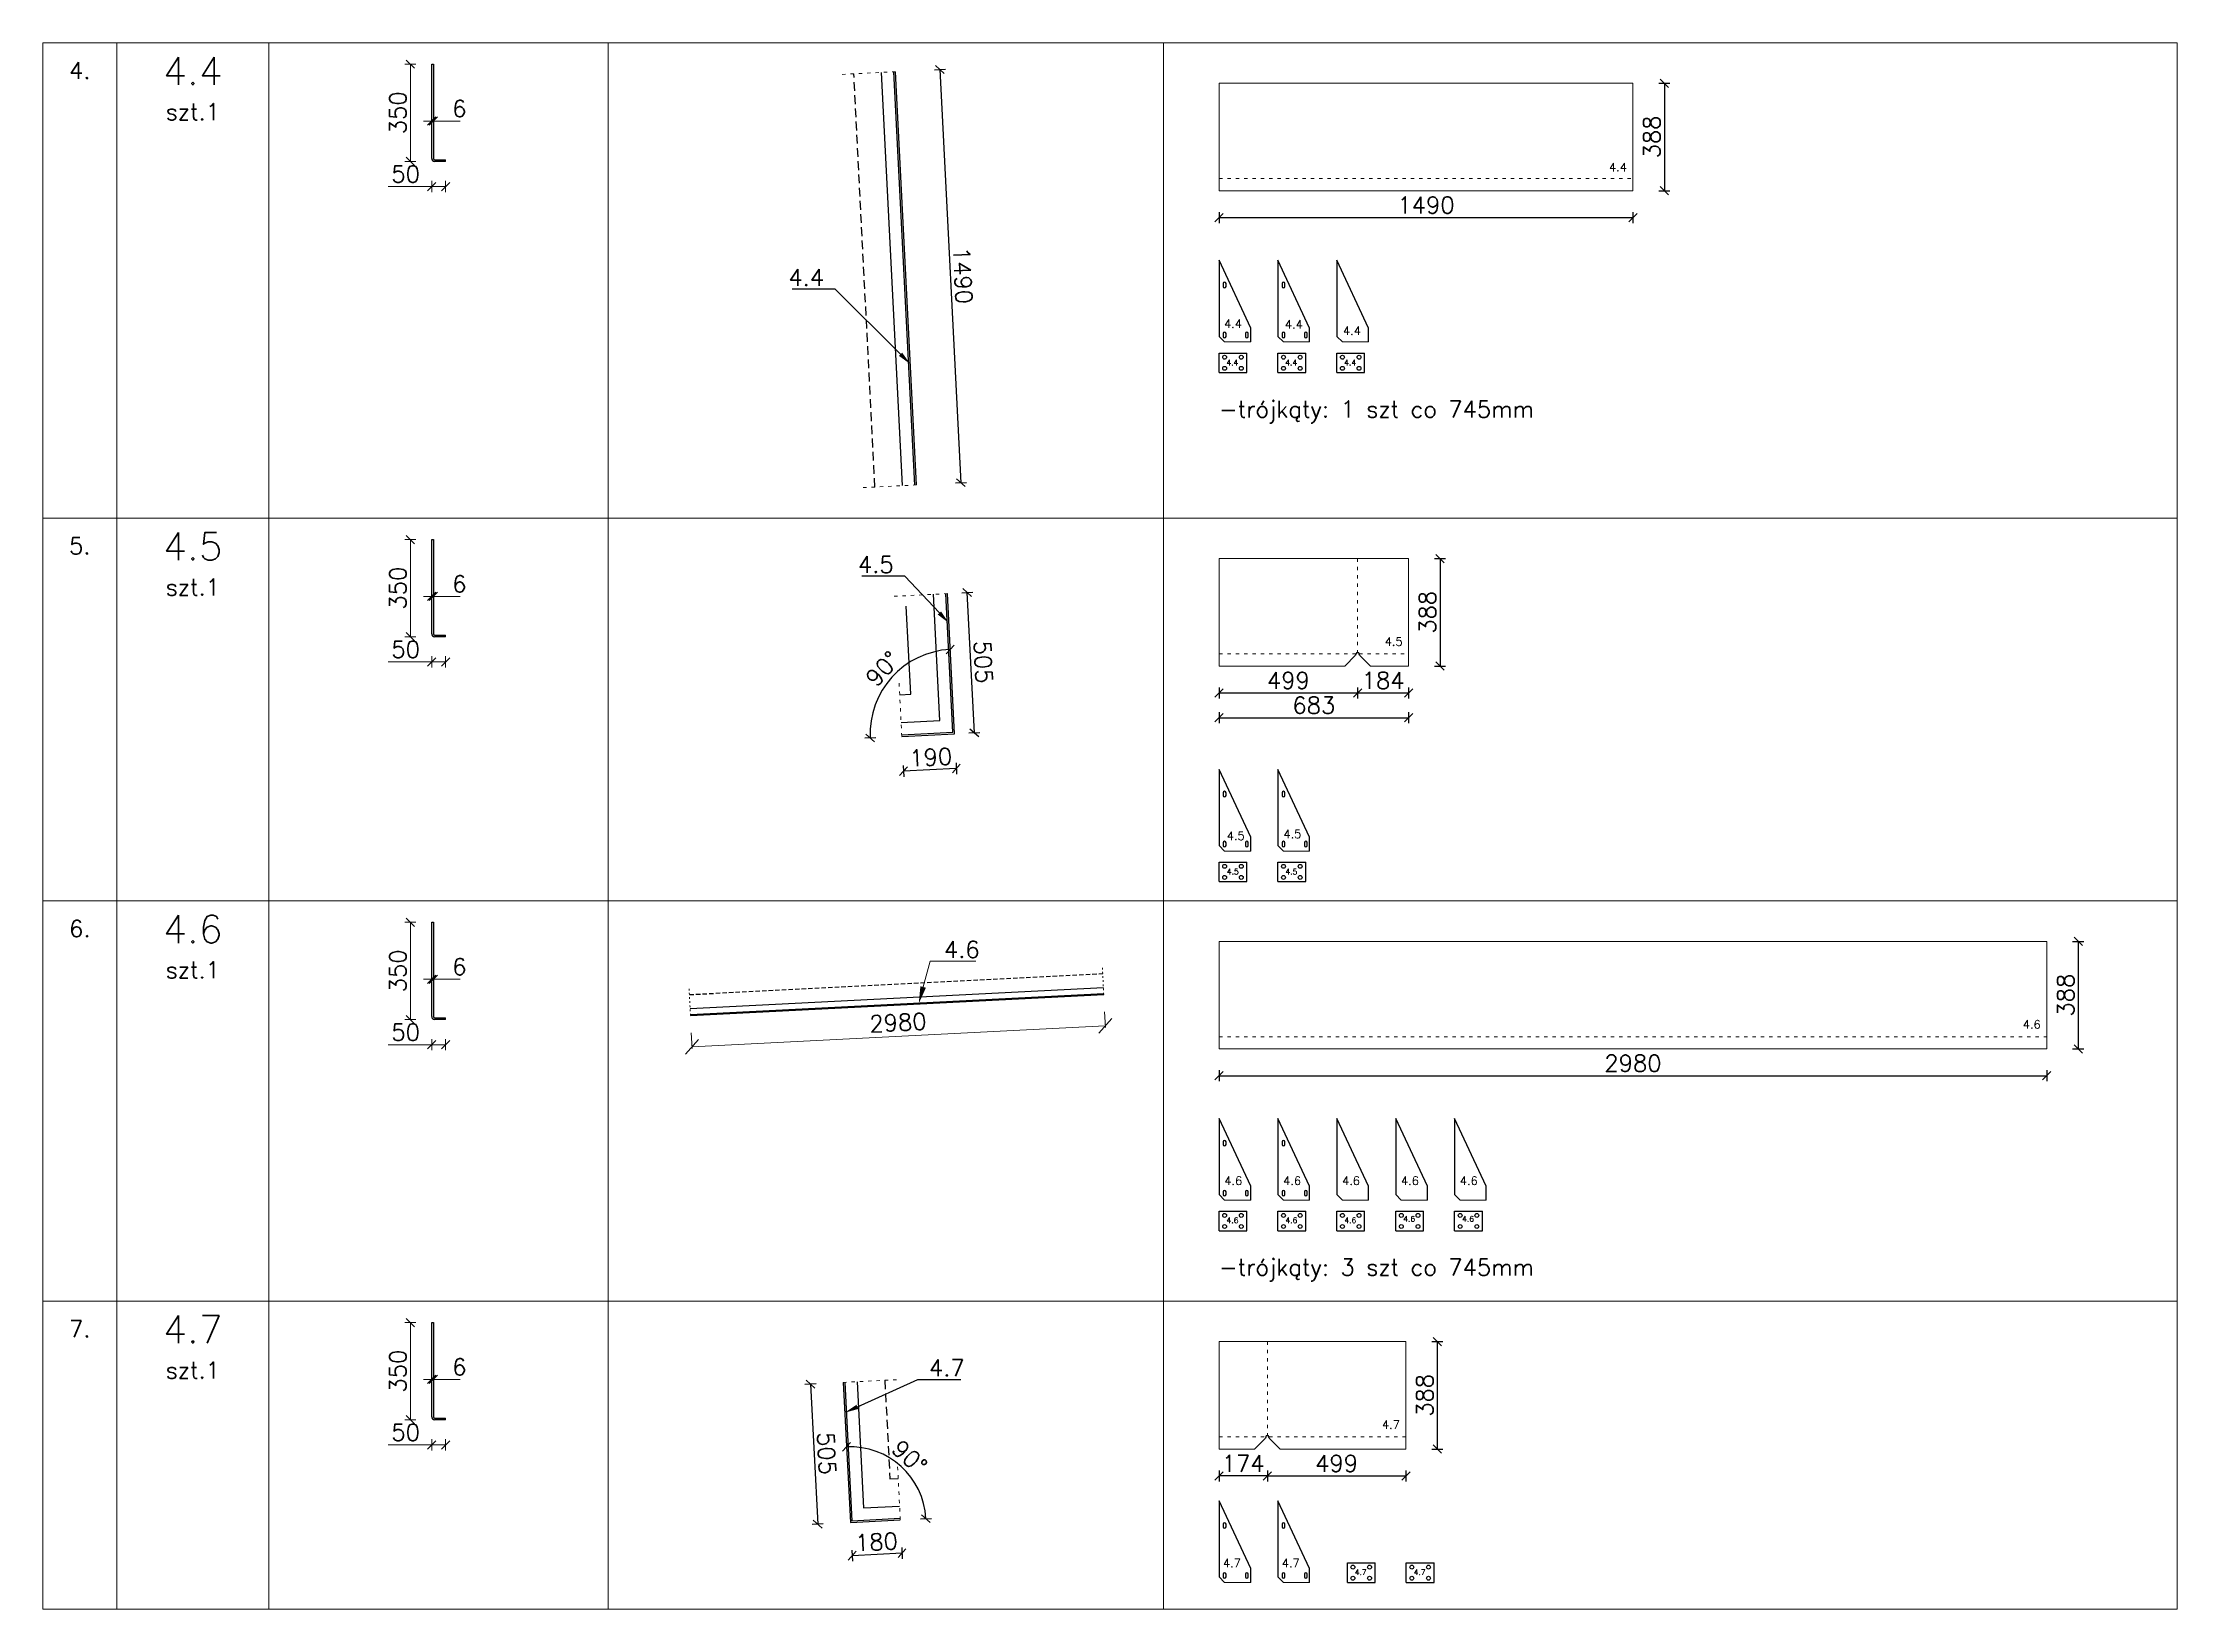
# Model space of a CAD drawing. Header units: millimetres. Extents: x 5046 to 103012, y -15969 to 47766.
# Drawn here: x 95327 to 103012, y 12047 to 17688 of the extents above; entities that cross this region are included whole.
import ezdxf
from ezdxf import colors
from ezdxf.entities.mleader import LeaderData, LeaderLine
from ezdxf.math import Vec2, Vec3

# ---------------------------------------------------------------- set-up
doc = ezdxf.new("R2010")
doc.units = ezdxf.units.MM
doc.linetypes.add('ACAD_ISO03W100', pattern=[30, 12, -18])
doc.linetypes.add('HIDDEN2', pattern=[4.7625, 3.175, -1.5875])
doc.layers.get('0').update_dxf_attribs({"lineweight": 0})
doc.layers.get('Defpoints').update_dxf_attribs({"lineweight": 0})
for name, color, linetype, lineweight in [('DIM', 3, 'Continuous', 0), ('Pomocnicze', 252, 'Continuous', 0), ('Przerywana', 230, 'ACAD_ISO03W100', 0), ('TEXT', 2, 'Continuous', 0)]:
    doc.layers.add(name, color=color, linetype=linetype, lineweight=lineweight)
for name, color, linetype in [('L_KS2 350', 150, 'Continuous'), ('L_KS_inderside', 40, 'HIDDEN2'), ('Profil główny', 7, 'Continuous')]:
    doc.layers.add(name, color=color, linetype=linetype)
doc.styles.add('Opisy 1-20', font='simplex.shx', dxfattribs={"height": 100})
doc.styles.add('Skala 1-20', font='simplex.shx', dxfattribs={"height": 60})
doc.styles.add('Skala 1-50', font='simplex.shx', dxfattribs={"height": 120})
doc.dimstyles.new('Skala 1-20', dxfattribs={"dimtxt": 6, "dimasz": 30, "dimexe": 20, "dimexo": 0.625, "dimgap": 15, "dimtad": 1, "dimdec": 0, "dimtxsty": 'Skala 1-20', "dimblk": 'OBLIQUE', "dimcen": 2.5, "dimadec": 0, "dimazin": 0, "dimtfac": 1, "dimtdec": 0, "dimtmove": 0, "dimatfit": 3, "dimldrblk": 'OBLIQUE', "dimfxl": 20, "dimfxlon": 1, "dimarcsym": 0})
doc.dimstyles.new('Skala 1-50', dxfattribs={"dimtxt": 12, "dimasz": 100, "dimexe": 12.5, "dimexo": 0.625, "dimgap": 40, "dimtad": 1, "dimdec": 0, "dimtxsty": 'Skala 1-50', "dimblk": 'OBLIQUE', "dimcen": 2.5, "dimadec": 0, "dimazin": 0, "dimtfac": 1, "dimtdec": 0, "dimtmove": 0, "dimatfit": 3, "dimldrblk": 'OBLIQUE', "dimfxl": 100, "dimfxlon": 1, "dimarcsym": 0})

# ---------------------------------------------------------------- blocks, each defined once
blk = doc.blocks.new('_Oblique')
at = {"color": 0, "linetype": 'ByBlock', "lineweight": -2}
blk.add_line((-0.5, -0.5), (0.5, 0.5), dxfattribs=at)
blk = doc.blocks.new('*D2576')
at = {"layer": 'Defpoints', "color": 0}
for p in [(98397.3, 17584), (98473, 16095.8), (98633, 16104)]:
    blk.add_point(p, dxfattribs=at)
at = {"layer": 'DIM', "color": 0, "lineweight": -2}
for p, q in [((98537.4, 17591.1), (98577.3, 17593.2)), ((98557.4, 17592.2), (98633, 16104)), ((98613.1, 16103), (98653, 16105))]:
    blk.add_line(p, q, dxfattribs=at)
at = {"layer": 'DIM', "color": 0, "linetype": 'ByBlock', "lineweight": -2, "xscale": 30, "yscale": 30, "zscale": 30}
for p, rotation in [((98557.4, 17592.2), 92.91144089190557), ((98633, 16104), 272.9114408919056)]:
    blk.add_blockref('_Oblique', p, dxfattribs=dict(at, rotation=rotation))
at = {"layer": 'DIM', "color": 0, "insert": (98640.1, 16850.3), "char_height": 60, "attachment_point": 5, "rotation": 272.91144, "style": 'Skala 1-20'}
blk.add_mtext('1490', dxfattribs=at)
blk = doc.blocks.new('*D2582')
at = {"layer": 'Defpoints', "color": 0}
for p in [(98584.4, 15704.5), (98655.8, 15708.2), (98610.1, 15200.2)]:
    blk.add_point(p, dxfattribs=at)
at = {"layer": 'DIM', "color": 0, "lineweight": -2}
for p, q in [((98635.8, 15707.1), (98675.7, 15709.2)), ((98681.4, 15203.8), (98655.8, 15708.2)), ((98661.4, 15202.8), (98701.4, 15204.9))]:
    blk.add_line(p, q, dxfattribs=at)
at = {"layer": 'DIM', "color": 0, "linetype": 'ByBlock', "lineweight": -2, "xscale": 30, "yscale": 30, "zscale": 30}
for p, rotation in [((98655.8, 15708.2), 92.91144089190499), ((98681.4, 15203.8), 272.9114408919049)]:
    blk.add_blockref('_Oblique', p, dxfattribs=dict(at, rotation=rotation))
at = {"layer": 'DIM', "color": 0, "insert": (98713.5, 15458.3), "char_height": 60, "attachment_point": 5, "rotation": 272.91144, "style": 'Skala 1-20'}
blk.add_mtext('505', dxfattribs=at)
blk = doc.blocks.new('*D2583')
at = {"layer": 'Defpoints', "color": 0}
for p in [(98420.3, 15190.6), (98610.1, 15200.2), (98426.7, 15065.2)]:
    blk.add_point(p, dxfattribs=at)
at = {"layer": 'DIM', "color": 0, "lineweight": -2}
for p, q in [((98425.7, 15085.2), (98427.7, 15045.2)), ((98616.4, 15074.9), (98426.7, 15065.2)), ((98615.4, 15094.8), (98617.5, 15054.9))]:
    blk.add_line(p, q, dxfattribs=at)
at = {"layer": 'DIM', "color": 0, "linetype": 'ByBlock', "lineweight": -2, "xscale": 30, "yscale": 30, "zscale": 30}
for p, rotation in [((98426.7, 15065.2), 182.9114408919044), ((98616.4, 15074.9), 2.9114408919044)]:
    blk.add_blockref('_Oblique', p, dxfattribs=dict(at, rotation=rotation))
at = {"layer": 'DIM', "color": 0, "insert": (98524.4, 15115.2), "char_height": 60, "attachment_point": 5, "rotation": 2.91144, "style": 'Skala 1-20'}
blk.add_mtext('190', dxfattribs=at)
blk = doc.blocks.new('*D3928')
at = {"layer": 'Defpoints', "color": 0}
for p in [(-6, -61.9), (44, -76.1), (-6, -166.7)]:
    blk.add_point(p, dxfattribs=at)
at = {"layer": 'DIM', "color": 0, "lineweight": -2}
for p, q in [((-6, -146.7), (-6, -186.7)), ((44, -146.7), (44, -186.7)), ((-6, -166.7), (-163.1, -166.7)), ((44, -166.7), (-6, -166.7))]:
    blk.add_line(p, q, dxfattribs=at)
at = {"layer": 'DIM', "color": 0, "linetype": 'ByBlock', "lineweight": -2, "xscale": 30, "yscale": 30, "zscale": 30, "rotation": 180}
blk.add_blockref('_Oblique', (-6, -166.7), dxfattribs=at)
at = {"layer": 'DIM', "color": 0, "linetype": 'ByBlock', "lineweight": -2, "xscale": 30, "yscale": 30, "zscale": 30}
blk.add_blockref('_Oblique', (44, -166.7), dxfattribs=at)
at = {"layer": 'DIM', "color": 0, "insert": (-99.6, -121.7), "char_height": 60, "attachment_point": 5, "style": 'Skala 1-20'}
blk.add_mtext('50', dxfattribs=at)
blk = doc.blocks.new('*D3929')
at = {"layer": 'Defpoints', "color": 0}
for p in [(-82.5, 273.9), (-3, 273.9), (13.2, -76.1)]:
    blk.add_point(p, dxfattribs=at)
at = {"layer": 'DIM', "color": 0, "lineweight": -2}
for p, q in [((-62.5, 273.9), (-102.5, 273.9)), ((-82.5, -76.1), (-82.5, 273.9)), ((-62.5, -76.1), (-102.5, -76.1))]:
    blk.add_line(p, q, dxfattribs=at)
at = {"layer": 'DIM', "color": 0, "linetype": 'ByBlock', "lineweight": -2, "xscale": 30, "yscale": 30, "zscale": 30}
for p, rotation in [((-82.5, 273.9), 90), ((-82.5, -76.1), 270)]:
    blk.add_blockref('_Oblique', p, dxfattribs=dict(at, rotation=rotation))
at = {"layer": 'DIM', "color": 0, "insert": (-127.5, 98.9), "char_height": 60, "attachment_point": 5, "rotation": 90, "style": 'Skala 1-20'}
blk.add_mtext('350', dxfattribs=at)
blk = doc.blocks.new('*D3930')
at = {"layer": 'Defpoints', "color": 0}
for p in [(-6, 46.6), (0, 68.9), (0, 46.6)]:
    blk.add_point(p, dxfattribs=at)
at = {"layer": 'DIM', "color": 0, "lineweight": -2}
for p, q in [((-6, 48.9), (-6, 88.9)), ((0, 48.9), (0, 88.9)), ((-6, 68.9), (-36, 68.9)), ((-6, 68.9), (0, 68.9)), ((0, 68.9), (97.1, 68.9))]:
    blk.add_line(p, q, dxfattribs=at)
at = {"layer": 'DIM', "color": 0, "linetype": 'ByBlock', "lineweight": -2, "xscale": 30, "yscale": 30, "zscale": 30}
blk.add_blockref('_Oblique', (-6, 68.9), dxfattribs=at)
at = {"layer": 'DIM', "color": 0, "linetype": 'ByBlock', "lineweight": -2, "xscale": 30, "yscale": 30, "zscale": 30, "rotation": 180}
blk.add_blockref('_Oblique', (0, 68.9), dxfattribs=at)
at = {"layer": 'DIM', "color": 0, "insert": (93.6, 113.9), "char_height": 60, "attachment_point": 5, "style": 'Skala 1-20'}
blk.add_mtext('6', dxfattribs=at)
blk = doc.blocks.new('*D4021')
at = {"layer": 'Defpoints', "color": 0}
for p in [(99562.5, 17155.1), (101052.5, 17155.1), (101052.5, 17058.7)]:
    blk.add_point(p, dxfattribs=at)
at = {"layer": 'DIM', "color": 0, "lineweight": -2}
for p, q in [((99562.5, 17078.7), (99562.5, 17038.7)), ((101052.5, 17078.7), (101052.5, 17038.7)), ((99562.5, 17058.7), (101052.5, 17058.7))]:
    blk.add_line(p, q, dxfattribs=at)
at = {"layer": 'DIM', "color": 0, "linetype": 'ByBlock', "lineweight": -2, "xscale": 30, "yscale": 30, "zscale": 30, "rotation": 180}
blk.add_blockref('_Oblique', (99562.5, 17058.7), dxfattribs=at)
at = {"layer": 'DIM', "color": 0, "linetype": 'ByBlock', "lineweight": -2, "xscale": 30, "yscale": 30, "zscale": 30}
blk.add_blockref('_Oblique', (101052.5, 17058.7), dxfattribs=at)
at = {"layer": 'DIM', "color": 0, "insert": (100307.5, 17103.7), "char_height": 60, "attachment_point": 5, "style": 'Skala 1-20'}
blk.add_mtext('1490', dxfattribs=at)
blk = doc.blocks.new('*D4022')
at = {"layer": 'Defpoints', "color": 0}
for p in [(101052.5, 17542.6), (101052.5, 17155.1), (101165.7, 17155.1)]:
    blk.add_point(p, dxfattribs=at)
at = {"layer": 'DIM', "color": 0, "lineweight": -2}
for p, q in [((101145.7, 17542.6), (101185.7, 17542.6)), ((101165.7, 17542.6), (101165.7, 17155.1)), ((101145.7, 17155.1), (101185.7, 17155.1))]:
    blk.add_line(p, q, dxfattribs=at)
at = {"layer": 'DIM', "color": 0, "linetype": 'ByBlock', "lineweight": -2, "xscale": 30, "yscale": 30, "zscale": 30}
for p, rotation in [((101165.7, 17542.6), 90), ((101165.7, 17155.1), 270)]:
    blk.add_blockref('_Oblique', p, dxfattribs=dict(at, rotation=rotation))
at = {"layer": 'DIM', "color": 0, "insert": (101120.7, 17348.9), "char_height": 60, "attachment_point": 5, "rotation": 90, "style": 'Skala 1-20'}
blk.add_mtext('388', dxfattribs=at)
blk = doc.blocks.new('*D4028')
at = {"layer": 'Defpoints', "color": 0}
for p in [(98584.4, 15704.5), (98445, 15455.2), (98420.3, 15190.6), (98610.1, 15200.2), (98610.1, 15200.2)]:
    blk.add_point(p, dxfattribs=at)
at = {"layer": 'DIM', "color": 0, "lineweight": -2}
blk.add_line((98326.7, 15185.8), (98286.8, 15183.8), dxfattribs=at)
blk.add_arc((98610.1, 15200.2), 303.7, 92.91144, 182.91144, dxfattribs=at)
at = {"layer": 'DIM', "color": 0, "linetype": 'ByBlock', "lineweight": -2, "xscale": 30, "yscale": 30, "zscale": 30}
for p, rotation in [((98594.6, 15503.5), 2.911440891904984), ((98306.7, 15184.8), 272.9114408919044)]:
    blk.add_blockref('_Oblique', p, dxfattribs=dict(at, rotation=rotation))
at = {"layer": 'DIM', "color": 0, "insert": (98351.3, 15434), "char_height": 60, "attachment_point": 5, "rotation": 47.91144, "style": 'Skala 1-20'}
blk.add_mtext('90%%d', dxfattribs=at)
blk = doc.blocks.new('*D4106')
at = {"layer": 'Defpoints', "color": 0}
for p in [(2892, 141), (-84, -10), (-73, -237)]:
    blk.add_point(p, dxfattribs=at)
at = {"layer": 'DIM', "color": 0, "lineweight": -2}
for p, q in [((2898, 14), (2904, -98)), ((-78, -137), (-72, -250)), ((2903, -86), (-73, -237))]:
    blk.add_line(p, q, dxfattribs=at)
at = {"layer": 'DIM', "color": 0, "linetype": 'ByBlock', "lineweight": -2, "xscale": 100, "yscale": 100, "zscale": 100}
for p, rotation in [((2903, -86), 2.911440891903533), ((-73, -237), 182.9114408919035)]:
    blk.add_blockref('_Oblique', p, dxfattribs=dict(at, rotation=rotation))
at = {"layer": 'DIM', "color": 0, "insert": (1410, -62), "char_height": 120, "attachment_point": 5, "rotation": 2.9114, "style": 'Skala 1-50'}
blk.add_mtext('2980', dxfattribs=at)
blk = doc.blocks.new('*D4053')
at = {"layer": 'Defpoints', "color": 0}
for p in [(99562.5, 14064.9), (102542.5, 14064.9), (102542.5, 13968.5)]:
    blk.add_point(p, dxfattribs=at)
at = {"layer": 'DIM', "color": 0, "lineweight": -2}
for p, q in [((99562.5, 13988.5), (99562.5, 13948.5)), ((102542.5, 13988.5), (102542.5, 13948.5)), ((99562.5, 13968.5), (102542.5, 13968.5))]:
    blk.add_line(p, q, dxfattribs=at)
at = {"layer": 'DIM', "color": 0, "linetype": 'ByBlock', "lineweight": -2, "xscale": 30, "yscale": 30, "zscale": 30, "rotation": 180}
blk.add_blockref('_Oblique', (99562.5, 13968.5), dxfattribs=at)
at = {"layer": 'DIM', "color": 0, "linetype": 'ByBlock', "lineweight": -2, "xscale": 30, "yscale": 30, "zscale": 30}
blk.add_blockref('_Oblique', (102542.5, 13968.5), dxfattribs=at)
at = {"layer": 'DIM', "color": 0, "insert": (101052.5, 14013.5), "char_height": 60, "attachment_point": 5, "style": 'Skala 1-20'}
blk.add_mtext('2980', dxfattribs=at)
blk = doc.blocks.new('*D4054')
at = {"layer": 'Defpoints', "color": 0}
for p in [(102542.5, 14452.4), (102542.5, 14064.9), (102655.7, 14064.9)]:
    blk.add_point(p, dxfattribs=at)
at = {"layer": 'DIM', "color": 0, "lineweight": -2}
for p, q in [((102635.7, 14452.4), (102675.7, 14452.4)), ((102655.7, 14452.4), (102655.7, 14064.9)), ((102635.7, 14064.9), (102675.7, 14064.9))]:
    blk.add_line(p, q, dxfattribs=at)
at = {"layer": 'DIM', "color": 0, "linetype": 'ByBlock', "lineweight": -2, "xscale": 30, "yscale": 30, "zscale": 30}
for p, rotation in [((102655.7, 14452.4), 90), ((102655.7, 14064.9), 270)]:
    blk.add_blockref('_Oblique', p, dxfattribs=dict(at, rotation=rotation))
at = {"layer": 'DIM', "color": 0, "insert": (102610.7, 14258.7), "char_height": 60, "attachment_point": 5, "rotation": 90, "style": 'Skala 1-20'}
blk.add_mtext('388', dxfattribs=at)
blk = doc.blocks.new('*D4064')
at = {"layer": 'Defpoints', "color": 0}
for p in [(98235.1, 12359.8), (98414.9, 12368.9), (98241.2, 12240.2)]:
    blk.add_point(p, dxfattribs=at)
at = {"layer": 'DIM', "color": 0, "lineweight": -2}
for p, q in [((98240.2, 12260.2), (98242.2, 12220.2)), ((98421, 12249.3), (98241.2, 12240.2)), ((98419.9, 12269.3), (98422, 12229.4))]:
    blk.add_line(p, q, dxfattribs=at)
at = {"layer": 'DIM', "color": 0, "linetype": 'ByBlock', "lineweight": -2, "xscale": 30, "yscale": 30, "zscale": 30}
for p, rotation in [((98241.2, 12240.2), 182.9114408919204), ((98421, 12249.3), 2.911440891920383)]:
    blk.add_blockref('_Oblique', p, dxfattribs=dict(at, rotation=rotation))
at = {"layer": 'DIM', "color": 0, "insert": (98328.8, 12289.7), "char_height": 60, "attachment_point": 5, "rotation": 2.91144, "style": 'Skala 1-20'}
blk.add_mtext('180', dxfattribs=at)
blk = doc.blocks.new('*D4065')
at = {"layer": 'Defpoints', "color": 0}
for p in [(98209.5, 12864.1), (98117.4, 12353.8), (98235.1, 12359.8)]:
    blk.add_point(p, dxfattribs=at)
at = {"layer": 'DIM', "color": 0, "lineweight": -2}
for p, q in [((98111.7, 12859.2), (98071.7, 12857.1)), ((98091.7, 12858.1), (98117.4, 12353.8)), ((98137.3, 12354.8), (98097.4, 12352.8))]:
    blk.add_line(p, q, dxfattribs=at)
at = {"layer": 'DIM', "color": 0, "linetype": 'ByBlock', "lineweight": -2, "xscale": 30, "yscale": 30, "zscale": 30}
for p, rotation in [((98091.7, 12858.1), 92.91144089190472), ((98117.4, 12353.8), 272.9114408919048)]:
    blk.add_blockref('_Oblique', p, dxfattribs=dict(at, rotation=rotation))
at = {"layer": 'DIM', "color": 0, "insert": (98149.5, 12608.3), "char_height": 60, "attachment_point": 5, "rotation": 272.91144, "style": 'Skala 1-20'}
blk.add_mtext('505', dxfattribs=at)
blk = doc.blocks.new('*D4071')
at = {"layer": 'Defpoints', "color": 0}
for p in [(100061.3, 15604.4), (99562.5, 15443.4), (100061.3, 15347)]:
    blk.add_point(p, dxfattribs=at)
at = {"layer": 'DIM', "color": 0, "lineweight": -2}
for p, q in [((99562.5, 15367), (99562.5, 15327)), ((99562.5, 15347), (100061.3, 15347)), ((100061.3, 15367), (100061.3, 15327))]:
    blk.add_line(p, q, dxfattribs=at)
at = {"layer": 'DIM', "color": 0, "linetype": 'ByBlock', "lineweight": -2, "xscale": 30, "yscale": 30, "zscale": 30, "rotation": 180}
blk.add_blockref('_Oblique', (99562.5, 15347), dxfattribs=at)
at = {"layer": 'DIM', "color": 0, "linetype": 'ByBlock', "lineweight": -2, "xscale": 30, "yscale": 30, "zscale": 30}
blk.add_blockref('_Oblique', (100061.3, 15347), dxfattribs=at)
at = {"layer": 'DIM', "color": 0, "insert": (99811.9, 15392), "char_height": 60, "attachment_point": 5, "style": 'Skala 1-20'}
blk.add_mtext('499', dxfattribs=at)
blk = doc.blocks.new('*D4072')
at = {"layer": 'Defpoints', "color": 0}
for p in [(100245, 15830.9), (100245, 15443.4), (100358.2, 15443.4)]:
    blk.add_point(p, dxfattribs=at)
at = {"layer": 'DIM', "color": 0, "lineweight": -2}
for p, q in [((100338.2, 15830.9), (100378.2, 15830.9)), ((100358.2, 15830.9), (100358.2, 15443.4)), ((100338.2, 15443.4), (100378.2, 15443.4))]:
    blk.add_line(p, q, dxfattribs=at)
at = {"layer": 'DIM', "color": 0, "linetype": 'ByBlock', "lineweight": -2, "xscale": 30, "yscale": 30, "zscale": 30}
for p, rotation in [((100358.2, 15830.9), 90), ((100358.2, 15443.4), 270)]:
    blk.add_blockref('_Oblique', p, dxfattribs=dict(at, rotation=rotation))
at = {"layer": 'DIM', "color": 0, "insert": (100313.2, 15637.2), "char_height": 60, "attachment_point": 5, "rotation": 90, "style": 'Skala 1-20'}
blk.add_mtext('388', dxfattribs=at)
blk = doc.blocks.new('*D4074')
at = {"layer": 'Defpoints', "color": 0}
for p in [(100061.3, 15604.4), (100245, 15604.4), (100245, 15347)]:
    blk.add_point(p, dxfattribs=at)
at = {"layer": 'DIM', "color": 0, "lineweight": -2}
for p, q in [((100061.3, 15367), (100061.3, 15327)), ((100061.3, 15347), (100245, 15347)), ((100245, 15367), (100245, 15327))]:
    blk.add_line(p, q, dxfattribs=at)
at = {"layer": 'DIM', "color": 0, "linetype": 'ByBlock', "lineweight": -2, "xscale": 30, "yscale": 30, "zscale": 30, "rotation": 180}
blk.add_blockref('_Oblique', (100061.3, 15347), dxfattribs=at)
at = {"layer": 'DIM', "color": 0, "linetype": 'ByBlock', "lineweight": -2, "xscale": 30, "yscale": 30, "zscale": 30}
blk.add_blockref('_Oblique', (100245, 15347), dxfattribs=at)
at = {"layer": 'DIM', "color": 0, "insert": (100153.1, 15392), "char_height": 60, "attachment_point": 5, "style": 'Skala 1-20'}
blk.add_mtext('184', dxfattribs=at)
blk = doc.blocks.new('*D4075')
at = {"layer": 'Defpoints', "color": 0}
for p in [(99562.5, 15588.8), (100245, 15588.8), (100245, 15257.5)]:
    blk.add_point(p, dxfattribs=at)
at = {"layer": 'DIM', "color": 0, "lineweight": -2}
for p, q in [((99562.5, 15277.5), (99562.5, 15237.5)), ((99562.5, 15257.5), (100245, 15257.5)), ((100245, 15277.5), (100245, 15237.5))]:
    blk.add_line(p, q, dxfattribs=at)
at = {"layer": 'DIM', "color": 0, "linetype": 'ByBlock', "lineweight": -2, "xscale": 30, "yscale": 30, "zscale": 30, "rotation": 180}
blk.add_blockref('_Oblique', (99562.5, 15257.5), dxfattribs=at)
at = {"layer": 'DIM', "color": 0, "linetype": 'ByBlock', "lineweight": -2, "xscale": 30, "yscale": 30, "zscale": 30}
blk.add_blockref('_Oblique', (100245, 15257.5), dxfattribs=at)
at = {"layer": 'DIM', "color": 0, "insert": (99903.8, 15302.5), "char_height": 60, "attachment_point": 5, "style": 'Skala 1-20'}
blk.add_mtext('683', dxfattribs=at)
blk = doc.blocks.new('*D4086')
at = {"layer": 'Defpoints', "color": 0}
for p in [(99736.3, 12733.6), (100235, 12623.8), (100235, 12527.4)]:
    blk.add_point(p, dxfattribs=at)
at = {"layer": 'DIM', "color": 0, "lineweight": -2}
for p, q in [((99736.3, 12547.4), (99736.3, 12507.4)), ((99736.3, 12527.4), (100235, 12527.4)), ((100235, 12547.4), (100235, 12507.4))]:
    blk.add_line(p, q, dxfattribs=at)
at = {"layer": 'DIM', "color": 0, "linetype": 'ByBlock', "lineweight": -2, "xscale": 30, "yscale": 30, "zscale": 30, "rotation": 180}
blk.add_blockref('_Oblique', (99736.3, 12527.4), dxfattribs=at)
at = {"layer": 'DIM', "color": 0, "linetype": 'ByBlock', "lineweight": -2, "xscale": 30, "yscale": 30, "zscale": 30}
blk.add_blockref('_Oblique', (100235, 12527.4), dxfattribs=at)
at = {"layer": 'DIM', "color": 0, "insert": (99985.6, 12572.4), "char_height": 60, "attachment_point": 5, "style": 'Skala 1-20'}
blk.add_mtext('499', dxfattribs=at)
blk = doc.blocks.new('*D4087')
at = {"layer": 'Defpoints', "color": 0}
for p in [(100235, 13011.3), (100235, 12623.8), (100348.2, 12623.8)]:
    blk.add_point(p, dxfattribs=at)
at = {"layer": 'DIM', "color": 0, "lineweight": -2}
for p, q in [((100328.2, 13011.3), (100368.2, 13011.3)), ((100348.2, 13011.3), (100348.2, 12623.8)), ((100328.2, 12623.8), (100368.2, 12623.8))]:
    blk.add_line(p, q, dxfattribs=at)
at = {"layer": 'DIM', "color": 0, "linetype": 'ByBlock', "lineweight": -2, "xscale": 30, "yscale": 30, "zscale": 30}
for p, rotation in [((100348.2, 13011.3), 90), ((100348.2, 12623.8), 270)]:
    blk.add_blockref('_Oblique', p, dxfattribs=dict(at, rotation=rotation))
at = {"layer": 'DIM', "color": 0, "insert": (100303.2, 12817.6), "char_height": 60, "attachment_point": 5, "rotation": 90, "style": 'Skala 1-20'}
blk.add_mtext('388', dxfattribs=at)
blk = doc.blocks.new('*D4088')
at = {"layer": 'Defpoints', "color": 0}
for p in [(99736.3, 12733.6), (99562.5, 12623.8), (99562.5, 12527.4)]:
    blk.add_point(p, dxfattribs=at)
at = {"layer": 'DIM', "color": 0, "lineweight": -2}
for p, q in [((99562.5, 12547.4), (99562.5, 12507.4)), ((99736.3, 12527.4), (99562.5, 12527.4)), ((99736.3, 12547.4), (99736.3, 12507.4))]:
    blk.add_line(p, q, dxfattribs=at)
at = {"layer": 'DIM', "color": 0, "linetype": 'ByBlock', "lineweight": -2, "xscale": 30, "yscale": 30, "zscale": 30, "rotation": 180}
blk.add_blockref('_Oblique', (99562.5, 12527.4), dxfattribs=at)
at = {"layer": 'DIM', "color": 0, "linetype": 'ByBlock', "lineweight": -2, "xscale": 30, "yscale": 30, "zscale": 30}
blk.add_blockref('_Oblique', (99736.3, 12527.4), dxfattribs=at)
at = {"layer": 'DIM', "color": 0, "insert": (99649.4, 12572.4), "char_height": 60, "attachment_point": 5, "style": 'Skala 1-20'}
blk.add_mtext('174', dxfattribs=at)
blk = doc.blocks.new('*D4090')
at = {"layer": 'Defpoints', "color": 0}
for p in [(98209.5, 12864.1), (98463.7, 12507.7), (98235.1, 12359.8), (98235.1, 12359.8), (98414.9, 12368.9)]:
    blk.add_point(p, dxfattribs=at)
at = {"layer": 'DIM', "color": 0, "lineweight": -2}
blk.add_line((98487.1, 12372.6), (98527, 12374.6), dxfattribs=at)
blk.add_arc((98235.1, 12359.8), 272.3, 2.91144, 92.91144, dxfattribs=at)
at = {"layer": 'DIM', "color": 0, "linetype": 'ByBlock', "lineweight": -2, "xscale": 30, "yscale": 30, "zscale": 30}
for p, rotation in [((98221.3, 12631.7), 182.9114408919047), ((98507.1, 12373.6), 272.9114408919042)]:
    blk.add_blockref('_Oblique', p, dxfattribs=dict(at, rotation=rotation))
at = {"layer": 'DIM', "color": 0, "insert": (98447.8, 12595.3), "char_height": 60, "attachment_point": 5, "rotation": 317.91144, "style": 'Skala 1-20'}
blk.add_mtext('90%%d', dxfattribs=at)
blk = doc.blocks.new('przekroj_4')
at = {"layer": 'Profil główny'}
for p, q in [((-6, -65.6), (-6, 273.9)), ((-6, 273.9), (0, 273.9)), ((0, 273.9), (0, -65.6)), ((0, 273.9), (0, 223.9)), ((4.5, -70.1), (44, -70.1)), ((44, -76.1), (4.5, -76.1)), ((44, -76.1), (44, -70.1))]:
    blk.add_line(p, q, dxfattribs=at)
for radius in [10.5, 4.53]:
    blk.add_arc((4.5, -65.6), radius, 180, 270, dxfattribs=at)
at = {"layer": 'DIM'}
dim = blk.add_linear_dim(base=(-82.5, 273.9), p1=(13.2, -76.1), p2=(-3, 273.9), angle=90, dimstyle='Skala 1-20', dxfattribs=at)
dim.commit()
dim.dimension.update_dxf_attribs({"geometry": '*D3929', "text_midpoint": (-127.5, 98.9)})
for base, p1, p2, picture, middle in [((0, 68.9), (-6, 46.6), (0, 46.6), '*D3930', (93.6, 113.9)), ((-6, -166.7), (44, -76.1), (-6, -61.9), '*D3928', (-99.6, -121.7))]:
    dim = blk.add_linear_dim(base=base, p1=p1, p2=p2, dimstyle='Skala 1-20', dxfattribs=at)
    dim.commit()
    dim.dimension.update_dxf_attribs({"geometry": picture, "text_midpoint": middle})
blk = doc.blocks.new('4.6')
at = {"layer": 'L_KS2 350'}
for points in [[(-87, 39.6), (2889.2, 191)], [(-84.7, -4.3), (2891.4, 147.1)], [(-84.4, -10.3), (2891.7, 141.1)]]:
    blk.add_lwpolyline(points, dxfattribs=at)
at = {"layer": 'L_KS_inderside', "color": 150, "ltscale": 10}
blk.add_lwpolyline([(-92.1, 139.5), (2884.1, 290.9)], dxfattribs=at)
at = {"layer": 'Przerywana'}
for p, q in [((2891.7, 141.1), (2881.6, 340.8)), ((-84.4, -10.3), (-94.6, 189.4))]:
    blk.add_line(p, q, dxfattribs=at)
at = {"layer": 'DIM'}
dim = blk.add_aligned_dim(p1=(2891.7, 141.1), p2=(-84.4, -10.3), distance=227.1, dimstyle='Skala 1-50', dxfattribs=at)
dim.commit()
dim.dimension.update_dxf_attribs({"geometry": '*D4106', "text_midpoint": (1410.1, -61.5)})
ml = blk.add_multileader_mtext('Standard', dxfattribs=at)
ml.set_content('4.6', style='Skala 1-50')
ml.set_leader_properties()
ml.build(insert=Vec2(0, 0))
ml.multileader.update_dxf_attribs({"has_text_frame": 1, "text_left_attachment_type": 5, "text_right_attachment_type": 5, "dogleg_length": 50, "arrow_head_size": 125})
ctx = ml.context
ctx.base_point, ctx.char_height, ctx.arrow_head_size, ctx.landing_gap_size, ctx.plane_origin = Vec3(1691.4, 380.3), 120, 125, 50, Vec3(1559.2, 73.3)
ctx.left_attachment, ctx.right_attachment = 5, 5
notes = []
notes.append((ctx, [(0, (1, 1, 0), (1641.4, 380.3), (1, 0), 50, [(0, [(1559.2, 73.3)], 0, [])])]))
ctx.mtext.insert, ctx.mtext.flow_direction = Vec3(1741.4, 524.3), 5
for ctx, leaders in notes:
    for number, flags, end, landing, length, lines in leaders:
        leader = LeaderData()
        leader.index, (leader.has_last_leader_line, leader.has_dogleg_vector, leader.attachment_direction) = number, flags
        leader.last_leader_point, leader.dogleg_vector, leader.dogleg_length = Vec3(end), Vec3(landing), length
        for number, points, colour, breaks in lines:
            line = LeaderLine()
            line.index, line.vertices, line.color, line.breaks = number, Vec3.list(points), colors.encode_raw_color(colour), breaks
            leader.lines.append(line)
        ctx.leaders.append(leader)

msp = doc.modelspace()

# ---------------------------------------------------------------- linework, layer by layer
for p, q in [((99562.5, 17155.1), (99562.5, 17542.6)), ((99562.5, 17542.6), (101052.5, 17542.6)), ((101052.5, 17542.6), (101052.5, 17155.1)), ((101052.5, 17155.1), (99562.5, 17155.1)), ((99676.5, 16610.9), (99582.5, 16610.9)), ((99888.5, 16610.9), (99794.5, 16610.9)), ((100100.5, 16610.9), (100006.5, 16610.9)), ((99562.5, 15443.4), (99562.5, 15830.9)), ((99562.5, 15830.9), (100245, 15830.9)), ((100245, 15830.9), (100245, 15443.4)), ((100014.7, 15443.4), (99562.5, 15443.4)), ((100245, 15443.4), (100107.8, 15443.4)), ((99676.5, 14777.7), (99582.5, 14777.7)), ((99888.5, 14777.7), (99794.5, 14777.7)), ((99562.5, 14064.9), (99562.5, 14452.4)), ((99562.5, 14452.4), (102542.5, 14452.4)), ((102542.5, 14452.4), (102542.5, 14064.9)), ((102542.5, 14064.9), (99562.5, 14064.9)), ((99676.5, 13520.7), (99582.5, 13520.7)), ((99888.5, 13520.7), (99794.5, 13520.7)), ((100100.5, 13520.7), (100006.5, 13520.7)), ((100312.6, 13520.7), (100218.6, 13520.7)), ((100524.6, 13520.7), (100430.6, 13520.7)), ((99562.5, 12623.8), (99562.5, 13011.3)), ((99562.5, 13011.3), (100235, 13011.3)), ((100235, 13011.3), (100235, 12623.8)), ((99689.7, 12623.8), (99562.5, 12623.8)), ((100235, 12623.8), (99782.8, 12623.8)), ((99676.5, 12144), (99582.5, 12144)), ((99888.5, 12144), (99794.5, 12144))]:
    msp.add_line(p, q)
at = {"color": 7, "linetype": 'Continuous', "lineweight": 25}
for p, q in [((100014.7, 15443.4), (100054.1, 15482.9)), ((100057, 15491.4), (100054.1, 15482.9)), ((100065.5, 15491.4), (100057, 15491.4)), ((100068.4, 15482.9), (100065.5, 15491.4)), ((100068.4, 15482.9), (100107.8, 15443.4)), ((99689.7, 12623.8), (99729.1, 12663.3)), ((99732, 12671.8), (99729.1, 12663.3)), ((99740.5, 12671.8), (99732, 12671.8)), ((99743.4, 12663.3), (99740.5, 12671.8)), ((99743.4, 12663.3), (99782.8, 12623.8))]:
    msp.add_line(p, q, dxfattribs=at)
at = {"layer": 'L_KS2 350'}
for points in [[(98423.1, 16093.3), (98347.4, 17581.5)], [(98467, 16095.5), (98391.3, 17583.7)], [(98473, 16095.8), (98397.3, 17584)], [(98417.8, 15240.5), (98557.6, 15247.6), (98534.5, 15702)], [(98420, 15196.6), (98603.8, 15205.9), (98578.4, 15704.2)], [(98420.3, 15190.6), (98610.1, 15200.2), (98584.4, 15704.5)], [(98209.5, 12864.1), (98235.1, 12359.8), (98414.9, 12368.9)], [(98215.5, 12864.4), (98240.8, 12366.1), (98414.6, 12374.9)], [(98259.4, 12866.7), (98282.5, 12412.3), (98412.3, 12418.9)]]:
    msp.add_lwpolyline(points, dxfattribs=at)
at = {"layer": 'L_KS_inderside', "color": 150, "ltscale": 10}
for points in [[(98323.2, 16088.2), (98247.5, 17576.4)], [(98359.3, 12871.8), (98377.3, 12517.2), (98407.3, 12518.7)]]:
    msp.add_lwpolyline(points, dxfattribs=at)
at = {"layer": 'L_KS_inderside', "color": 150, "ltscale": 100}
msp.add_lwpolyline([(98412.7, 15340.4), (98452.6, 15342.4), (98434.6, 15696.9)], dxfattribs=at)
at = {"layer": 'Pomocnicze'}
for p, q in [((95594.6, 17688.5), (95594.6, 12047.1)), ((96140.8, 17688.5), (96140.8, 12047.1)), ((97362.5, 17688.5), (97362.5, 12047.1)), ((99362.5, 17688.5), (99362.5, 12047.1)), ((103012.5, 15976.7), (95327.1, 15976.7)), ((103012.5, 14598.2), (95327.1, 14598.2)), ((103012.5, 13157.1), (95327.1, 13157.1))]:
    msp.add_line(p, q, dxfattribs=at)
at = {"layer": 'Pomocnicze', "linetype": 'ACAD_ISO03W100'}
for p, q in [((99562.5, 17198.9), (101052.5, 17198.9)), ((100061.3, 15830.9), (100061.3, 15491.4)), ((99562.5, 15487.2), (100055.6, 15487.2)), ((100067, 15487.2), (100245, 15487.2)), ((99562.5, 14108.7), (102542.5, 14108.7)), ((99736.3, 13011.3), (99736.3, 12671.8)), ((99562.5, 12667.6), (100235, 12667.6))]:
    msp.add_line(p, q, dxfattribs=at)
at = {"layer": 'Pomocnicze'}
msp.add_lwpolyline([(95327.1, 17688.5), (95327.1, 12047.1), (103012.5, 12047.1), (103012.5, 17688.5)], close=True, dxfattribs=at)
at = {"layer": 'Profil główny'}
for p, q in [((99562.5, 16904.9), (99562.5, 16630.9)), ((99676.5, 16660.9), (99562.5, 16904.9)), ((99774.5, 16904.9), (99774.5, 16630.9)), ((99888.5, 16660.9), (99774.5, 16904.9)), ((99986.5, 16904.9), (99986.5, 16630.9)), ((100100.5, 16660.9), (99986.5, 16904.9)), ((99562.5, 16630.9), (99582.5, 16610.9)), ((99676.5, 16610.9), (99676.5, 16660.9)), ((99774.5, 16630.9), (99794.5, 16610.9)), ((99888.5, 16610.9), (99888.5, 16660.9)), ((99986.5, 16630.9), (100006.5, 16610.9)), ((100100.5, 16610.9), (100100.5, 16660.9)), ((99562.5, 16570.8), (99662.5, 16570.8)), ((99562.5, 16500.8), (99562.5, 16570.8)), ((99662.5, 16500.8), (99662.5, 16570.8)), ((99774.5, 16570.8), (99874.5, 16570.8)), ((99774.5, 16500.8), (99774.5, 16570.8)), ((99874.5, 16500.8), (99874.5, 16570.8)), ((99986.5, 16570.8), (100086.5, 16570.8)), ((99986.5, 16500.8), (99986.5, 16570.8)), ((100086.5, 16500.8), (100086.5, 16570.8)), ((99562.5, 16500.8), (99568.5, 16500.8)), ((99562.5, 16500.8), (99662.5, 16500.8)), ((99774.5, 16500.8), (99780.5, 16500.8)), ((99774.5, 16500.8), (99874.5, 16500.8)), ((99986.5, 16500.8), (99992.5, 16500.8)), ((99986.5, 16500.8), (100086.5, 16500.8)), ((99562.5, 15071.7), (99562.5, 14797.7)), ((99676.5, 14827.7), (99562.5, 15071.7)), ((99774.5, 15071.7), (99774.5, 14797.7)), ((99888.5, 14827.7), (99774.5, 15071.7)), ((99562.5, 14797.7), (99582.5, 14777.7)), ((99676.5, 14777.7), (99676.5, 14827.7)), ((99774.5, 14797.7), (99794.5, 14777.7)), ((99888.5, 14777.7), (99888.5, 14827.7)), ((99562.5, 14737.6), (99662.5, 14737.6)), ((99562.5, 14667.6), (99562.5, 14737.6)), ((99662.5, 14667.6), (99662.5, 14737.6)), ((99774.5, 14737.6), (99874.5, 14737.6)), ((99774.5, 14667.6), (99774.5, 14737.6)), ((99874.5, 14667.6), (99874.5, 14737.6)), ((99562.5, 14667.6), (99568.5, 14667.6)), ((99562.5, 14667.6), (99662.5, 14667.6)), ((99774.5, 14667.6), (99780.5, 14667.6)), ((99774.5, 14667.6), (99874.5, 14667.6)), ((99562.5, 13814.7), (99562.5, 13540.7)), ((99676.5, 13570.7), (99562.5, 13814.7)), ((99774.5, 13814.7), (99774.5, 13540.7)), ((99888.5, 13570.7), (99774.5, 13814.7)), ((99986.5, 13814.7), (99986.5, 13540.7)), ((100100.5, 13570.7), (99986.5, 13814.7)), ((100198.6, 13814.7), (100198.6, 13540.7)), ((100312.6, 13570.7), (100198.6, 13814.7)), ((100410.6, 13814.7), (100410.6, 13540.7)), ((100524.6, 13570.7), (100410.6, 13814.7)), ((99562.5, 13540.7), (99582.5, 13520.7)), ((99676.5, 13520.7), (99676.5, 13570.7)), ((99774.5, 13540.7), (99794.5, 13520.7)), ((99888.5, 13520.7), (99888.5, 13570.7)), ((99986.5, 13540.7), (100006.5, 13520.7)), ((100100.5, 13520.7), (100100.5, 13570.7)), ((100198.6, 13540.7), (100218.6, 13520.7)), ((100312.6, 13520.7), (100312.6, 13570.7)), ((100410.6, 13540.7), (100430.6, 13520.7)), ((100524.6, 13520.7), (100524.6, 13570.7)), ((99562.5, 13480.5), (99662.5, 13480.5)), ((99562.5, 13410.5), (99562.5, 13480.5)), ((99662.5, 13410.5), (99662.5, 13480.5)), ((99774.5, 13480.5), (99874.5, 13480.5)), ((99774.5, 13410.5), (99774.5, 13480.5)), ((99874.5, 13410.5), (99874.5, 13480.5)), ((99986.5, 13480.5), (100086.5, 13480.5)), ((99986.5, 13410.5), (99986.5, 13480.5)), ((100086.5, 13410.5), (100086.5, 13480.5)), ((100198.6, 13480.5), (100298.6, 13480.5)), ((100198.6, 13410.5), (100198.6, 13480.5)), ((100298.6, 13410.5), (100298.6, 13480.5)), ((100410.6, 13480.5), (100510.6, 13480.5)), ((100410.6, 13410.5), (100410.6, 13480.5)), ((100510.6, 13410.5), (100510.6, 13480.5)), ((99562.5, 13410.5), (99568.5, 13410.5)), ((99562.5, 13410.5), (99662.5, 13410.5)), ((99774.5, 13410.5), (99780.5, 13410.5)), ((99774.5, 13410.5), (99874.5, 13410.5)), ((99986.5, 13410.5), (99992.5, 13410.5)), ((99986.5, 13410.5), (100086.5, 13410.5)), ((100198.6, 13410.5), (100204.6, 13410.5)), ((100198.6, 13410.5), (100298.6, 13410.5)), ((100410.6, 13410.5), (100416.6, 13410.5)), ((100410.6, 13410.5), (100510.6, 13410.5)), ((99562.5, 12438), (99562.5, 12164)), ((99676.5, 12194), (99562.5, 12438)), ((99774.5, 12438), (99774.5, 12164)), ((99888.5, 12194), (99774.5, 12438)), ((99562.5, 12164), (99582.5, 12144)), ((99676.5, 12144), (99676.5, 12194)), ((99774.5, 12164), (99794.5, 12144)), ((99888.5, 12144), (99888.5, 12194)), ((100024.4, 12214), (100124.4, 12214)), ((100024.4, 12144), (100024.4, 12214)), ((100024.4, 12144), (100030.4, 12144)), ((100024.4, 12144), (100124.4, 12144)), ((100124.4, 12144), (100124.4, 12214)), ((100236.5, 12214), (100336.5, 12214)), ((100236.5, 12144), (100236.5, 12214)), ((100236.5, 12144), (100242.5, 12144)), ((100236.5, 12144), (100336.5, 12144)), ((100336.5, 12144), (100336.5, 12214))]:
    msp.add_line(p, q, dxfattribs=at)
for points in [[(99577.5, 16820.9), (99577.5, 16810.9, 1), (99587.5, 16810.9), (99587.5, 16820.9, 1)], [(99789.5, 16820.9), (99789.5, 16810.9, 1), (99799.5, 16810.9), (99799.5, 16820.9, 1)], [(99577.5, 16640.9), (99577.5, 16630.9, 1), (99587.5, 16630.9), (99587.5, 16640.9, 1)], [(99657.5, 16640.9), (99657.5, 16630.9, 1), (99667.5, 16630.9), (99667.5, 16640.9, 1)], [(99789.5, 16640.9), (99789.5, 16630.9, 1), (99799.5, 16630.9), (99799.5, 16640.9, 1)], [(99869.5, 16640.9), (99869.5, 16630.9, 1), (99879.5, 16630.9), (99879.5, 16640.9, 1)], [(99577.5, 14987.7), (99577.5, 14977.7, 1), (99587.5, 14977.7), (99587.5, 14987.7, 1)], [(99789.5, 14987.7), (99789.5, 14977.7, 1), (99799.5, 14977.7), (99799.5, 14987.7, 1)], [(99577.5, 14807.7), (99577.5, 14797.7, 1), (99587.5, 14797.7), (99587.5, 14807.7, 1)], [(99657.5, 14807.7), (99657.5, 14797.7, 1), (99667.5, 14797.7), (99667.5, 14807.7, 1)], [(99789.5, 14807.7), (99789.5, 14797.7, 1), (99799.5, 14797.7), (99799.5, 14807.7, 1)], [(99869.5, 14807.7), (99869.5, 14797.7, 1), (99879.5, 14797.7), (99879.5, 14807.7, 1)], [(99577.5, 13730.7), (99577.5, 13720.7, 1), (99587.5, 13720.7), (99587.5, 13730.7, 1)], [(99789.5, 13730.7), (99789.5, 13720.7, 1), (99799.5, 13720.7), (99799.5, 13730.7, 1)], [(99577.5, 13550.7), (99577.5, 13540.7, 1), (99587.5, 13540.7), (99587.5, 13550.7, 1)], [(99657.5, 13550.7), (99657.5, 13540.7, 1), (99667.5, 13540.7), (99667.5, 13550.7, 1)], [(99789.5, 13550.7), (99789.5, 13540.7, 1), (99799.5, 13540.7), (99799.5, 13550.7, 1)], [(99869.5, 13550.7), (99869.5, 13540.7, 1), (99879.5, 13540.7), (99879.5, 13550.7, 1)], [(99577.5, 12354), (99577.5, 12344, 1), (99587.5, 12344), (99587.5, 12354, 1)], [(99789.5, 12354), (99789.5, 12344, 1), (99799.5, 12344), (99799.5, 12354, 1)], [(99577.5, 12174), (99577.5, 12164, 1), (99587.5, 12164), (99587.5, 12174, 1)], [(99657.5, 12174), (99657.5, 12164, 1), (99667.5, 12164), (99667.5, 12174, 1)], [(99789.5, 12174), (99789.5, 12164, 1), (99799.5, 12164), (99799.5, 12174, 1)], [(99869.5, 12174), (99869.5, 12164, 1), (99879.5, 12164), (99879.5, 12174, 1)]]:
    msp.add_lwpolyline(points, format="xyb", close=True, dxfattribs=at)
for centre in [(99582.5, 16555.8), (99642.5, 16555.8), (99794.5, 16555.8), (99854.5, 16555.8), (100006.5, 16555.8), (100066.5, 16555.8), (99582.5, 16515.8), (99642.5, 16515.8), (99794.5, 16515.8), (99854.5, 16515.8), (100006.5, 16515.8), (100066.5, 16515.8), (99582.5, 14722.6), (99582.5, 14682.6), (99642.5, 14722.6), (99642.5, 14682.6), (99794.5, 14722.6), (99794.5, 14682.6), (99854.5, 14722.6), (99854.5, 14682.6), (99582.5, 13465.5), (99642.5, 13465.5), (99794.5, 13465.5), (99854.5, 13465.5), (100006.5, 13465.5), (100066.5, 13465.5), (100218.6, 13465.5), (100278.6, 13465.5), (100430.6, 13465.5), (100490.6, 13465.5), (99582.5, 13425.5), (99642.5, 13425.5), (99794.5, 13425.5), (99854.5, 13425.5), (100006.5, 13425.5), (100066.5, 13425.5), (100218.6, 13425.5), (100278.6, 13425.5), (100430.6, 13425.5), (100490.6, 13425.5), (100044.4, 12199), (100044.4, 12159), (100104.4, 12199), (100104.4, 12159), (100256.5, 12199), (100256.5, 12159), (100316.5, 12199), (100316.5, 12159)]:
    msp.add_circle(centre, 7, dxfattribs=at)
at = {"layer": 'Przerywana'}
for p, q in [((98397.3, 17584), (98197.6, 17573.9)), ((98473, 16095.8), (98273.3, 16085.7)), ((98584.4, 15704.5), (98384.7, 15694.4)), ((98420.3, 15190.6), (98410.2, 15390.3)), ((98209.5, 12864.1), (98409.2, 12874.3)), ((98414.9, 12368.9), (98404.7, 12568.7))]:
    msp.add_line(p, q, dxfattribs=at)

# ---------------------------------------------------------------- block references
for p in [(96733.6, 17337.2), (96733.6, 15625.5), (96733.6, 14247), (96733.6, 12805.9)]:
    msp.add_blockref('przekroj_4', p)
at = {"xscale": 0.5, "yscale": 0.5, "zscale": 0.5}
msp.add_blockref('4.6', (97701.4, 14191), dxfattribs=at)

# ---------------------------------------------------------------- texts
at = {"layer": 'TEXT', "attachment_point": 1}
for s, insert, char_height, width, style in [('\\pxqc;4.', (95327.1, 17618.3), 60, 267.428, 'Skala 1-20'), ('\\pxqc;4.4\\P{\\H0.6x;szt.1}', (95594.6, 17636.3), 100, 546.27, 'Opisy 1-20'), ('4.4', (100966.4, 17255), 30, 74.012, 'Skala 1-50'), ('4.4', (99580.4, 16691.3), 30, 74.012, 'Skala 1-50'), ('4.4', (99799.6, 16689.2), 30, 74.012, 'Skala 1-50'), ('4.4', (100008.7, 16666), 30, 74.012, 'Skala 1-50'), ('4.4', (99588.9, 16546.2), 20, 74.012, 'Skala 1-50'), ('4.4', (99800.9, 16546.2), 20, 74.012, 'Skala 1-50'), ('4.4', (100012.9, 16546.2), 20, 74.012, 'Skala 1-50'), ('-trójkąty: 1 szt co 745mm', (99562.5, 16398.8), 60, 3450, 'Skala 1-20'), ('\\pxqc;4.5\\P{\\H0.6x;szt.1}', (95594.6, 15924.5), 100, 546.27, 'Opisy 1-20'), ('\\pxqc;5.', (95327.1, 15906.6), 60, 267.428, 'Skala 1-20'), ('4.5', (100158.9, 15546.9), 30, 74.012, 'Skala 1-50'), ('4.5', (99590.4, 14847.3), 30, 74.012, 'Skala 1-50'), ('4.5', (99794.3, 14854.1), 30, 74.012, 'Skala 1-50'), ('4.5', (99590.5, 14713.6), 20, 74.012, 'Skala 1-50'), ('4.5', (99801.3, 14713.1), 20, 74.012, 'Skala 1-50'), ('\\pxqc;6.', (95327.1, 14528.1), 60, 267.428, 'Skala 1-20'), ('\\pxqc;4.6\\P{\\H0.6x;szt.1}', (95594.6, 14546.1), 100, 546.27, 'Opisy 1-20'), ('4.6', (102456.4, 14168.4), 30, 74.012, 'Skala 1-50'), ('4.6', (99581.4, 13605.4), 30, 74.012, 'Skala 1-50'), ('4.6', (99793.4, 13605.4), 30, 74.012, 'Skala 1-50'), ('4.6', (100005.4, 13605.4), 30, 74.012, 'Skala 1-50'), ('4.6', (100217.4, 13605.4), 30, 74.012, 'Skala 1-50'), ('4.6', (100429.5, 13605.4), 30, 74.012, 'Skala 1-50'), ('4.6', (99589.5, 13458), 20, 74.012, 'Skala 1-50'), ('4.6', (99801.5, 13458), 20, 74.012, 'Skala 1-50'), ('4.6', (100013.5, 13458), 20, 74.012, 'Skala 1-50'), ('4.6', (100225.6, 13463.1), 20, 74.012, 'Skala 1-50'), ('4.6', (100437.6, 13463.1), 20, 74.012, 'Skala 1-50'), ('-trójkąty: 3 szt co 745mm', (99562.5, 13308.6), 60, 3450, 'Skala 1-20'), ('\\pxqc;7.', (95327.1, 13087), 60, 267.428, 'Skala 1-20'), ('\\pxqc;4.7\\P{\\H0.6x;szt.1}', (95594.6, 13104.9), 100, 546.27, 'Opisy 1-20'), ('4.7', (100148.9, 12727.3), 30, 74.012, 'Skala 1-50'), ('4.7', (99576.4, 12228.8), 30, 74.012, 'Skala 1-50'), ('4.7', (99788.4, 12228.8), 30, 74.012, 'Skala 1-50'), ('4.7', (100051, 12190.7), 20, 74.012, 'Skala 1-50'), ('4.7', (100263, 12190.7), 20, 74.012, 'Skala 1-50')]:
    msp.add_mtext(s, dxfattribs=dict(at, insert=insert, char_height=char_height, width=width, style=style))

# ---------------------------------------------------------------- dimensions: what is measured, and where the dimension line sits
at = {"layer": 'DIM'}
for p1, p2, distance, picture, middle in [((98397.3, 17584), (98473, 16095.8), 160.2, '*D2576', (98640.1, 16850.3)), ((98610.1, 15200.2), (98584.4, 15704.5), -71.4, '*D2582', (98713.5, 15458.3)), ((98209.5, 12864.1), (98235.1, 12359.8), -117.9, '*D4065', (98149.5, 12608.3)), ((98414.9, 12368.9), (98235.1, 12359.8), 119.7, '*D4064', (98328.8, 12289.7))]:
    dim = msp.add_aligned_dim(p1=p1, p2=p2, distance=distance, dimstyle='Skala 1-20', dxfattribs=at)
    dim.commit()
    dim.dimension.update_dxf_attribs({"geometry": picture, "text_midpoint": middle})
for base, p1, p2, picture, middle in [((101165.6592, 17155.1098), (101052.4986, 17542.6198), (101052.4986, 17155.1098), '*D4022', (101120.6592, 17348.8648)), ((100358.1692, 15443.3978), (100245.0086, 15830.9078), (100245.0086, 15443.3978), '*D4072', (100313.1692, 15637.1528)), ((102655.6592, 14064.9007), (102542.4986, 14452.4107), (102542.4986, 14064.9007), '*D4054', (102610.6592, 14258.6557)), ((100348.1692, 12623.8007), (100235.0086, 13011.3107), (100235.0086, 12623.8007), '*D4087', (100303.1692, 12817.5557))]:
    dim = msp.add_linear_dim(base=base, p1=p1, p2=p2, angle=90, dimstyle='Skala 1-20', dxfattribs=at)
    dim.commit()
    dim.dimension.update_dxf_attribs({"geometry": picture, "text_midpoint": middle})
for base, p1, p2, picture, middle in [((101052.5, 17058.7), (99562.5, 17155.1), (101052.5, 17155.1), '*D4021', (100307.5, 17103.7)), ((100061.3, 15347), (99562.5, 15443.4), (100061.3, 15604.4), '*D4071', (99811.9, 15392)), ((100245, 15347), (100061.3, 15604.4), (100245, 15604.4), '*D4074', (100153.1, 15392)), ((100245.0086, 15257.4901), (99562.4986, 15588.787), (100245.0086, 15588.787), '*D4075', (99903.7536, 15302.4901)), ((102542.5, 13968.5), (99562.5, 14064.9), (102542.5, 14064.9), '*D4053', (101052.5, 14013.5)), ((100235, 12527.4), (99736.3, 12733.6), (100235, 12623.8), '*D4086', (99985.6, 12572.4))]:
    dim = msp.add_linear_dim(base=base, p1=p1, p2=p2, dimstyle='Skala 1-20', dxfattribs=at)
    dim.commit()
    dim.dimension.update_dxf_attribs({"geometry": picture, "text_midpoint": middle})
for base, line1, line2, picture, middle in [((98445, 15455.2), ((98610.1, 15200.2), (98584.4, 15704.5)), ((98420.3, 15190.6), (98610.1, 15200.2)), '*D4028', (98351.3, 15434)), ((98463.7, 12507.7), ((98235.1, 12359.8), (98414.9, 12368.9)), ((98209.5, 12864.1), (98235.1, 12359.8)), '*D4090', (98447.8, 12595.3))]:
    dim = msp.add_angular_dim_2l(base=base, line1=line1, line2=line2, dimstyle='Skala 1-20', dxfattribs=at)
    dim.commit()
    dim.dimension.update_dxf_attribs({"geometry": picture, "text_midpoint": middle})
dim = msp.add_linear_dim(base=(98426.7, 15065.2), p1=(98610.1, 15200.2), p2=(98420.3, 15190.6), angle=182.91144, dimstyle='Skala 1-20', dxfattribs=at)
dim.commit()
dim.dimension.update_dxf_attribs({"geometry": '*D2583', "text_midpoint": (98526.7, 15070.3), "dimtype": 161})
dim = msp.add_linear_dim(base=(99562.5, 12527.4), p1=(99736.3, 12733.6), p2=(99562.5, 12623.8), dimstyle='Skala 1-20', dxfattribs=at)
dim.commit()
dim.dimension.update_dxf_attribs({"geometry": '*D4088', "text_midpoint": (99649.4, 12527.4), "dimtype": 160})

# ---------------------------------------------------------------- leaders
ml = msp.add_multileader_mtext('Standard', dxfattribs=at)
ml.set_content('4.4', style='Skala 1-50')
ml.set_leader_properties()
ml.build(insert=Vec2(0, 0))
ml.multileader.update_dxf_attribs({"has_text_frame": 1, "text_left_attachment_type": 5, "text_right_attachment_type": 5, "dogleg_length": 20, "arrow_head_size": 50})
ctx = ml.context
ctx.base_point, ctx.char_height, ctx.arrow_head_size, ctx.landing_gap_size, ctx.plane_origin = Vec3(97992.1, 16801.4), 60, 50, 20, Vec3(98450.9, 16531.2)
ctx.left_attachment, ctx.right_attachment, ctx.text_align_type = 5, 5, 2
notes = []
notes.append((ctx, [(0, (1, 1, 0), (98180.6, 16801.4), (-1, 0), 20, [(0, [(98450.9, 16531.2)], 0, [])])]))
ctx.mtext.insert, ctx.mtext.alignment, ctx.mtext.flow_direction = Vec3(98140.6, 16873.4), 3, 5
ml = msp.add_multileader_mtext('Standard', dxfattribs=at)
ml.set_content('4.5', style='Skala 1-50')
ml.set_leader_properties()
ml.build(insert=Vec2(0, 0))
ml.multileader.update_dxf_attribs({"has_text_frame": 1, "text_left_attachment_type": 5, "text_right_attachment_type": 5, "dogleg_length": 20, "arrow_head_size": 50})
ctx = ml.context
ctx.base_point, ctx.char_height, ctx.arrow_head_size, ctx.landing_gap_size, ctx.plane_origin = Vec3(98245.2, 15767.3), 60, 50, 20, Vec3(98589.8, 15598.4)
ctx.left_attachment, ctx.right_attachment, ctx.text_align_type = 5, 5, 2
notes.append((ctx, [(0, (1, 1, 0), (98430.9, 15767.3), (-1, 0), 20, [(0, [(98589.8, 15598.4)], 0, [])])]))
ctx.mtext.insert, ctx.mtext.alignment, ctx.mtext.flow_direction = Vec3(98390.9, 15839.3), 3, 5
ml = msp.add_multileader_mtext('Standard', dxfattribs=at)
ml.set_content('4.7', style='Skala 1-50')
ml.set_leader_properties()
ml.build(insert=Vec2(0, 0))
ml.multileader.update_dxf_attribs({"has_text_frame": 1, "text_left_attachment_type": 5, "text_right_attachment_type": 5, "dogleg_length": 20, "arrow_head_size": 50})
ctx = ml.context
ctx.base_point, ctx.char_height, ctx.arrow_head_size, ctx.landing_gap_size, ctx.plane_origin = Vec3(98498.1, 12875.2), 60, 50, 20, Vec3(98212.9, 12797.2)
ctx.left_attachment, ctx.right_attachment = 5, 5
notes.append((ctx, [(0, (1, 1, 0), (98478.1, 12875.2), (1, 0), 20, [(0, [(98215, 12755.3)], 0, [])])]))
ctx.mtext.insert, ctx.mtext.flow_direction = Vec3(98518.1, 12947.2), 5
for ctx, leaders in notes:
    for number, flags, end, landing, length, lines in leaders:
        leader = LeaderData()
        leader.index, (leader.has_last_leader_line, leader.has_dogleg_vector, leader.attachment_direction) = number, flags
        leader.last_leader_point, leader.dogleg_vector, leader.dogleg_length = Vec3(end), Vec3(landing), length
        for number, points, colour, breaks in lines:
            line = LeaderLine()
            line.index, line.vertices, line.color, line.breaks = number, Vec3.list(points), colors.encode_raw_color(colour), breaks
            leader.lines.append(line)
        ctx.leaders.append(leader)

doc.saveas('drawing.dxf')
